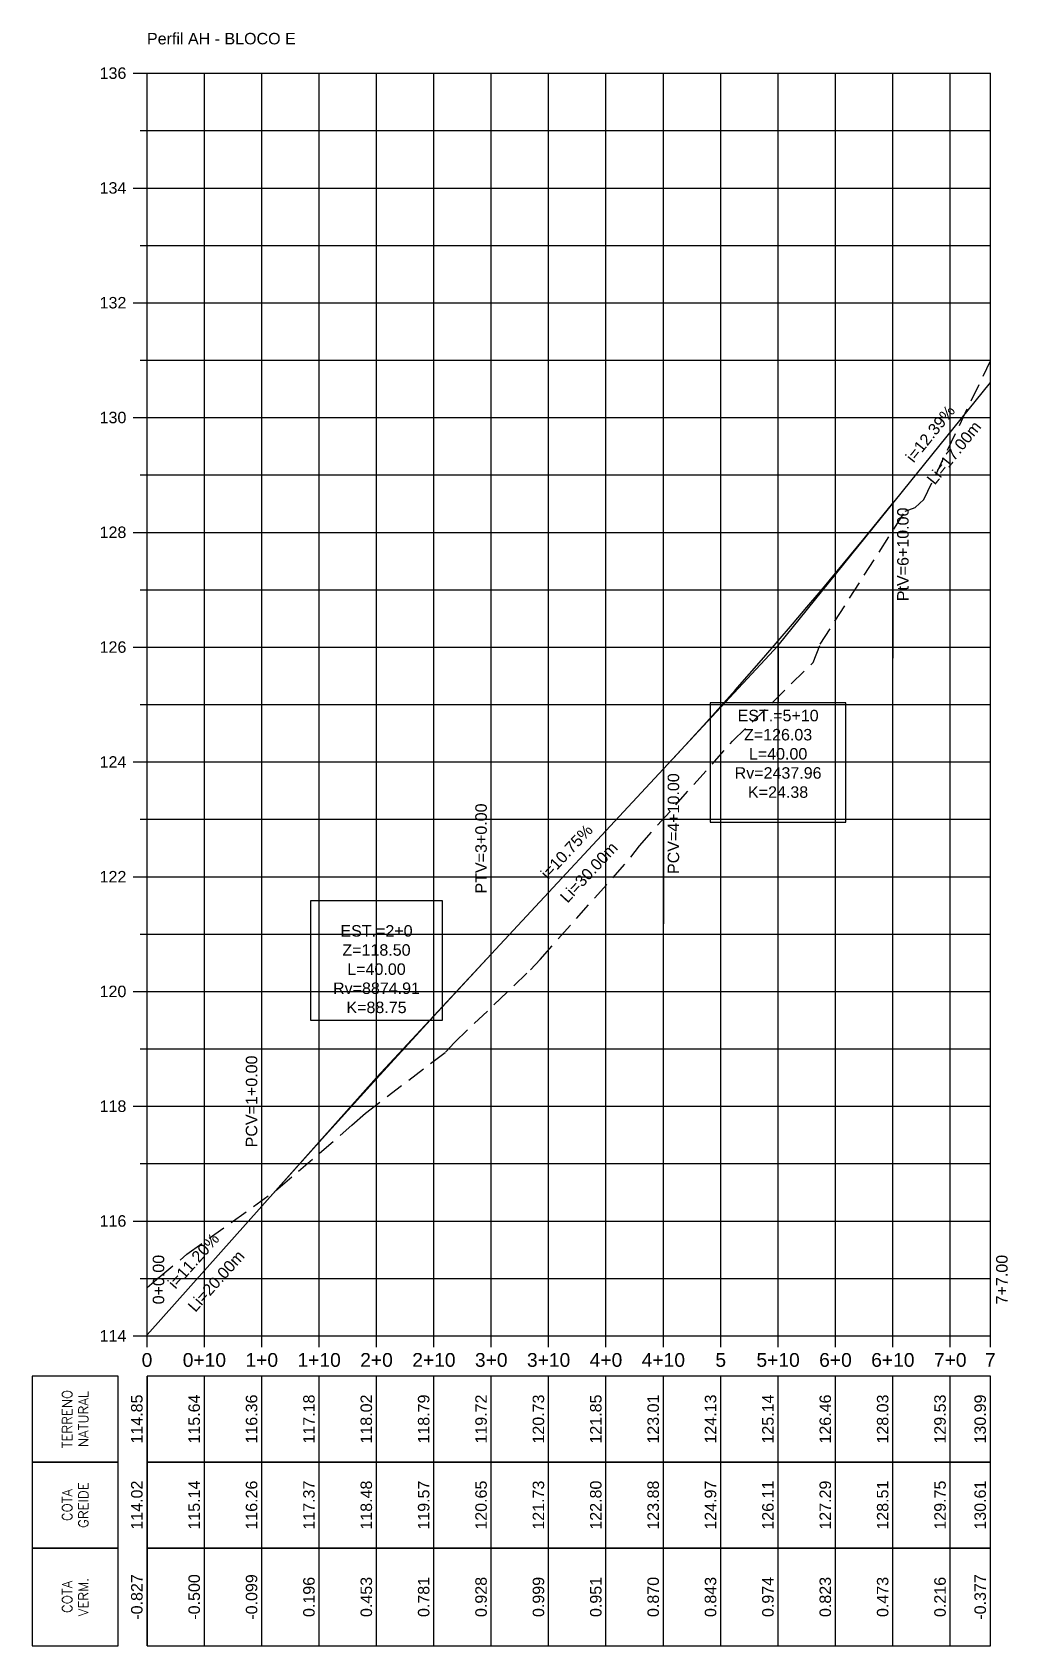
# Model space of a CAD drawing. Header units: metres. Extents: x 436314 to 439216, y 9612307 to 9615043.
# Drawn here: x 436313.6 to 436483.6, y 9612312.7 to 9612593.8 of the extents above; entities that cross this region are included whole.
import ezdxf

# ---------------------------------------------------------------- set-up
doc = ezdxf.new("R2010")
doc.units = ezdxf.units.M
doc.linetypes.add('HIDDEN', pattern=[9.525, 6.35, -3.175])
for name, color, linetype in [('Borda', 1, 'Continuous'), ('Cota', 2, 'Continuous'), ('COTA-TN', 7, 'Continuous'), ('Estacas', 7, 'Continuous'), ('Malha', 251, 'Continuous'), ('Perfil visualização', 7, 'Continuous'), ('PIs', 2, 'Continuous'), ('Plataforma 1', 10, 'Continuous'), ('Terreno', 3, 'HIDDEN'), ('TEXTO', 7, 'Continuous'), ('TXT-Curvas', 7, 'Continuous'), ('TXT-Estacas', 7, 'Continuous'), ('TXT-Perfil', 7, 'Continuous')]:
    doc.layers.add(name, color=color, linetype=linetype)
doc.styles.add('ARIAL', font='arial.ttf')
doc.styles.add('ROMANS', font='romans.shx')

msp = doc.modelspace()

# ---------------------------------------------------------------- texts
at = {"layer": 'Cota', "color": 2, "linetype": 'Continuous', "lineweight": -3, "char_height": 2, "attachment_point": 6, "style": 'ARIAL'}
for s, insert in [('{\\C256;136  }', (436329.96, 9612586.67)), ('{\\C256;134  }', (436329.96, 9612566.67)), ('{\\C256;132  }', (436329.96, 9612546.67)), ('{\\C256;130  }', (436329.96, 9612526.67)), ('{\\C256;128  }', (436329.96, 9612506.67)), ('{\\C256;126  }', (436329.96, 9612486.67)), ('{\\C256;124  }', (436329.96, 9612466.67)), ('{\\C256;122  }', (436329.96, 9612446.67)), ('{\\C256;120  }', (436329.96, 9612426.67)), ('{\\C256;118  }', (436329.96, 9612406.67)), ('{\\C256;116  }', (436329.96, 9612386.67)), ('{\\C256;114  }', (436329.96, 9612366.67))]:
    msp.add_mtext(s, dxfattribs=dict(at, insert=insert))
at = {"layer": 'Estacas', "color": 7, "linetype": 'Continuous', "lineweight": -3, "char_height": 2.4, "attachment_point": 2, "style": 'ARIAL'}
for s, insert in [('{\\C256;0}', (436333.56, 9612363.67)), ('{\\C256;0+10}', (436343.56, 9612363.67)), ('{\\C256;1+0}', (436353.56, 9612363.67)), ('{\\C256;1+10}', (436363.56, 9612363.67)), ('{\\C256;2+0}', (436373.56, 9612363.67)), ('{\\C256;2+10}', (436383.56, 9612363.67)), ('{\\C256;3+0}', (436393.56, 9612363.67)), ('{\\C256;3+10}', (436403.56, 9612363.67)), ('{\\C256;4+0}', (436413.56, 9612363.67)), ('{\\C256;4+10}', (436423.56, 9612363.67)), ('{\\C256;5}', (436433.56, 9612363.67)), ('{\\C256;5+10}', (436443.56, 9612363.67)), ('{\\C256;6+0}', (436453.56, 9612363.67)), ('{\\C256;6+10}', (436463.56, 9612363.67)), ('{\\C256;7+0}', (436473.56, 9612363.67)), ('{\\C256;7}', (436480.56, 9612363.67))]:
    msp.add_mtext(s, dxfattribs=dict(at, insert=insert))
at = {"layer": 'Perfil visualização', "color": 7, "linetype": 'Continuous', "lineweight": -3, "char_height": 1.7, "attachment_point": 5, "rotation": 90, "style": 'ROMANS'}
for s, insert in [('{\\C256;TERRENO\\PNATURAL}', (436321.06, 9612352.17)), ('{\\C256;COTA\\PGREIDE}', (436321.06, 9612337.17)), ('{\\C256;COTA\\PVERM.}', (436321.06, 9612321.17))]:
    msp.add_mtext(s, dxfattribs=dict(at, insert=insert))
at = {"layer": 'TEXTO', "color": 4, "linetype": 'Continuous', "lineweight": -3, "insert": (436333.56, 9612591.67), "char_height": 2, "attachment_point": 7, "style": 'ARIAL'}
msp.add_mtext('Perfil AH - BLOCO E', dxfattribs=at)
at = {"layer": 'TEXTO', "color": 7, "linetype": 'Continuous', "lineweight": -3, "char_height": 2, "style": 'ARIAL'}
for s, insert, attachment_point, rotation in [('i=12.39%', (436470.89, 9612523.21), 8, 51.1026), ('Li=17.00m', (436473.42, 9612521.17), 2, 51.1026), ('i=10.75%', (436407.46, 9612450.33), 8, 47.0795), ('Li=30.00m', (436409.84, 9612448.12), 2, 47.0795), ('i=11.20%', (436342.44, 9612379.06), 8, 48.2506), ('Li=20.00m', (436344.86, 9612376.89), 2, 48.2506)]:
    msp.add_mtext(s, dxfattribs=dict(at, insert=insert, attachment_point=attachment_point, rotation=rotation))
at = {"layer": 'TXT-Curvas', "color": 7, "linetype": 'Continuous', "lineweight": -3, "char_height": 2, "rotation": 90, "style": 'ARIAL'}
for s, insert, attachment_point in [('{\\C256;PtV=6+10.00}', (436464.31, 9612510.99), 3), ('{\\C256;PCV=4+10.00}', (436424.31, 9612464.69), 3), ('{\\C256;PTV=3+0.00}', (436392.81, 9612459.43), 9), ('{\\C256;PCV=1+0.00}', (436352.81, 9612415.51), 9)]:
    msp.add_mtext(s, dxfattribs=dict(at, insert=insert, attachment_point=attachment_point))
at = {"layer": 'TXT-Curvas', "color": 7, "linetype": 'Continuous', "lineweight": -3, "char_height": 2, "style": 'ARIAL'}
for s, insert, attachment_point in [('EST.=5+10\\PZ=126.03\\PL=40.00\\PRv=2437.96\\PK=24.38', (436443.56, 9612475.75), 2), ('EST.=2+0\\PZ=118.50\\PL=40.00\\PRv=8874.91\\PK=88.75', (436373.56, 9612422.87), 8)]:
    msp.add_mtext(s, dxfattribs=dict(at, insert=insert, attachment_point=attachment_point))
at = {"layer": 'TXT-Estacas', "color": 7, "linetype": 'Continuous', "lineweight": -3, "char_height": 2, "attachment_point": 2, "rotation": 90, "style": 'ARIAL'}
for s, insert in [('0+0.00', (436334.56, 9612376.47)), ('7+7.00', (436481.56, 9612376.47))]:
    msp.add_mtext(s, dxfattribs=dict(at, insert=insert))
at = {"layer": 'TXT-Perfil', "color": 7, "linetype": 'Continuous', "lineweight": -3, "char_height": 2, "attachment_point": 8, "rotation": 90, "style": 'ARIAL'}
for s, insert in [('114.85', (436332.81, 9612352.17)), ('115.64', (436342.81, 9612352.17)), ('116.36', (436352.81, 9612352.17)), ('117.18', (436362.81, 9612352.17)), ('118.02', (436372.81, 9612352.17)), ('118.79', (436382.81, 9612352.17)), ('119.72', (436392.81, 9612352.17)), ('120.73', (436402.81, 9612352.17)), ('121.85', (436412.81, 9612352.17)), ('123.01', (436422.81, 9612352.17)), ('124.13', (436432.81, 9612352.17)), ('125.14', (436442.81, 9612352.17)), ('126.46', (436452.81, 9612352.17)), ('128.03', (436462.81, 9612352.17)), ('129.53', (436472.81, 9612352.17)), ('130.99', (436479.81, 9612352.17)), ('114.02', (436332.81, 9612337.17)), ('115.14', (436342.81, 9612337.17)), ('116.26', (436352.81, 9612337.17)), ('117.37', (436362.81, 9612337.17)), ('118.48', (436372.81, 9612337.17)), ('119.57', (436382.81, 9612337.17)), ('120.65', (436392.81, 9612337.17)), ('121.73', (436402.81, 9612337.17)), ('122.80', (436412.81, 9612337.17)), ('123.88', (436422.81, 9612337.17)), ('124.97', (436432.81, 9612337.17)), ('126.11', (436442.81, 9612337.17)), ('127.29', (436452.81, 9612337.17)), ('128.51', (436462.81, 9612337.17)), ('129.75', (436472.81, 9612337.17)), ('130.61', (436479.81, 9612337.17)), ('-0.827', (436332.81, 9612321.17)), ('-0.500', (436342.81, 9612321.17)), ('-0.099', (436352.81, 9612321.17)), ('0.196', (436362.81, 9612321.17)), ('0.453', (436372.81, 9612321.17)), ('0.781', (436382.81, 9612321.17)), ('0.928', (436392.81, 9612321.17)), ('0.999', (436402.81, 9612321.17)), ('0.951', (436412.81, 9612321.17)), ('0.870', (436422.81, 9612321.17)), ('0.843', (436432.81, 9612321.17)), ('0.974', (436442.81, 9612321.17)), ('0.823', (436452.81, 9612321.17)), ('0.473', (436462.81, 9612321.17)), ('0.216', (436472.81, 9612321.17)), ('-0.377', (436479.81, 9612321.17))]:
    msp.add_mtext(s, dxfattribs=dict(at, insert=insert))

# ---------------------------------------------------------------- linework, layer by layer
at = {"layer": 'Borda', "color": 3, "linetype": 'Continuous', "lineweight": -3}
for p, q in [((436331.16, 9612586.67), (436333.56, 9612586.67)), ((436332.36, 9612576.67), (436333.56, 9612576.67)), ((436331.16, 9612566.67), (436333.56, 9612566.67)), ((436332.36, 9612556.67), (436333.56, 9612556.67)), ((436331.16, 9612546.67), (436333.56, 9612546.67)), ((436332.36, 9612536.67), (436333.56, 9612536.67)), ((436331.16, 9612526.67), (436333.56, 9612526.67)), ((436332.36, 9612516.67), (436333.56, 9612516.67)), ((436331.16, 9612506.67), (436333.56, 9612506.67)), ((436332.36, 9612496.67), (436333.56, 9612496.67)), ((436331.16, 9612486.67), (436333.56, 9612486.67)), ((436332.36, 9612476.67), (436333.56, 9612476.67)), ((436331.16, 9612466.67), (436333.56, 9612466.67)), ((436332.36, 9612456.67), (436333.56, 9612456.67)), ((436331.16, 9612446.67), (436333.56, 9612446.67)), ((436332.36, 9612436.67), (436333.56, 9612436.67)), ((436331.16, 9612426.67), (436333.56, 9612426.67)), ((436332.36, 9612416.67), (436333.56, 9612416.67)), ((436331.16, 9612406.67), (436333.56, 9612406.67)), ((436332.36, 9612396.67), (436333.56, 9612396.67)), ((436331.16, 9612386.67), (436333.56, 9612386.67)), ((436332.36, 9612376.67), (436333.56, 9612376.67)), ((436331.16, 9612366.67), (436333.56, 9612366.67)), ((436331.16, 9612366.67), (436333.56, 9612366.67))]:
    msp.add_line(p, q, dxfattribs=at)
at = {"layer": 'Borda', "color": 1, "linetype": 'Continuous', "lineweight": -3}
for p, q in [((436333.56, 9612366.67), (436333.56, 9612586.67)), ((436333.56, 9612586.67), (436480.56, 9612586.67)), ((436480.56, 9612366.67), (436480.56, 9612586.67)), ((436333.56, 9612366.67), (436480.56, 9612366.67))]:
    msp.add_line(p, q, dxfattribs=at)
at = {"layer": 'COTA-TN', "color": 8, "linetype": 'Continuous', "lineweight": -3}
for p, q in [((436333.56, 9612312.67), (436333.56, 9612359.67)), ((436343.56, 9612312.67), (436343.56, 9612359.67)), ((436353.56, 9612312.67), (436353.56, 9612359.67)), ((436363.56, 9612312.67), (436363.56, 9612359.67)), ((436373.56, 9612312.67), (436373.56, 9612359.67)), ((436383.56, 9612312.67), (436383.56, 9612359.67)), ((436393.56, 9612312.67), (436393.56, 9612359.67)), ((436403.56, 9612312.67), (436403.56, 9612359.67)), ((436413.56, 9612312.67), (436413.56, 9612359.67)), ((436423.56, 9612312.67), (436423.56, 9612359.67)), ((436433.56, 9612312.67), (436433.56, 9612359.67)), ((436443.56, 9612312.67), (436443.56, 9612359.67)), ((436453.56, 9612312.67), (436453.56, 9612359.67)), ((436463.56, 9612312.67), (436463.56, 9612359.67)), ((436473.56, 9612312.67), (436473.56, 9612359.67)), ((436480.56, 9612312.67), (436480.56, 9612359.67))]:
    msp.add_line(p, q, dxfattribs=at)
for points in [[(436328.56, 9612344.67), (436328.56, 9612359.67), (436313.56, 9612359.67), (436313.56, 9612344.67)], [(436333.56, 9612344.67), (436480.56, 9612344.67), (436480.56, 9612359.67), (436333.56, 9612359.67)], [(436328.56, 9612329.67), (436328.56, 9612344.67), (436313.56, 9612344.67), (436313.56, 9612329.67)], [(436333.56, 9612329.67), (436480.56, 9612329.67), (436480.56, 9612344.67), (436333.56, 9612344.67)], [(436328.56, 9612312.67), (436328.56, 9612329.67), (436313.56, 9612329.67), (436313.56, 9612312.67)], [(436333.56, 9612312.67), (436480.56, 9612312.67), (436480.56, 9612329.67), (436333.56, 9612329.67)]]:
    msp.add_3dface(points, dxfattribs=at)
at = {"layer": 'Estacas', "color": 3, "linetype": 'Continuous', "lineweight": -3}
for p, q in [((436333.56, 9612364.67), (436333.56, 9612366.67)), ((436343.56, 9612364.67), (436343.56, 9612366.67)), ((436353.56, 9612364.67), (436353.56, 9612366.67)), ((436363.56, 9612364.67), (436363.56, 9612366.67)), ((436373.56, 9612364.67), (436373.56, 9612366.67)), ((436383.56, 9612364.67), (436383.56, 9612366.67)), ((436393.56, 9612364.67), (436393.56, 9612366.67)), ((436403.56, 9612364.67), (436403.56, 9612366.67)), ((436413.56, 9612364.67), (436413.56, 9612366.67)), ((436423.56, 9612364.67), (436423.56, 9612366.67)), ((436433.56, 9612364.67), (436433.56, 9612366.67)), ((436443.56, 9612364.67), (436443.56, 9612366.67)), ((436453.56, 9612364.67), (436453.56, 9612366.67)), ((436463.56, 9612364.67), (436463.56, 9612366.67)), ((436473.56, 9612364.67), (436473.56, 9612366.67)), ((436480.56, 9612364.67), (436480.56, 9612366.67))]:
    msp.add_line(p, q, dxfattribs=at)
at = {"layer": 'Malha', "color": 251, "linetype": 'Continuous', "lineweight": -3}
for p, q in [((436333.56, 9612586.67), (436480.56, 9612586.67)), ((436333.56, 9612366.67), (436333.56, 9612586.67)), ((436343.56, 9612366.67), (436343.56, 9612586.67)), ((436353.56, 9612366.67), (436353.56, 9612586.67)), ((436363.56, 9612366.67), (436363.56, 9612586.67)), ((436373.56, 9612366.67), (436373.56, 9612586.67)), ((436383.56, 9612366.67), (436383.56, 9612586.67)), ((436393.56, 9612366.67), (436393.56, 9612586.67)), ((436403.56, 9612366.67), (436403.56, 9612586.67)), ((436413.56, 9612366.67), (436413.56, 9612586.67)), ((436423.56, 9612366.67), (436423.56, 9612586.67)), ((436433.56, 9612366.67), (436433.56, 9612586.67)), ((436443.56, 9612366.67), (436443.56, 9612586.67)), ((436453.56, 9612366.67), (436453.56, 9612586.67)), ((436463.56, 9612366.67), (436463.56, 9612586.67)), ((436473.56, 9612366.67), (436473.56, 9612586.67)), ((436480.56, 9612366.67), (436480.56, 9612586.67)), ((436333.56, 9612576.67), (436480.56, 9612576.67)), ((436333.56, 9612566.67), (436480.56, 9612566.67)), ((436333.56, 9612556.67), (436480.56, 9612556.67)), ((436333.56, 9612546.67), (436480.56, 9612546.67)), ((436333.56, 9612536.67), (436480.56, 9612536.67)), ((436333.56, 9612526.67), (436480.56, 9612526.67)), ((436333.56, 9612516.67), (436480.56, 9612516.67)), ((436333.56, 9612506.67), (436480.56, 9612506.67)), ((436333.56, 9612496.67), (436480.56, 9612496.67)), ((436333.56, 9612486.67), (436480.56, 9612486.67)), ((436333.56, 9612476.67), (436480.56, 9612476.67)), ((436333.56, 9612466.67), (436480.56, 9612466.67)), ((436333.56, 9612456.67), (436480.56, 9612456.67)), ((436333.56, 9612446.67), (436480.56, 9612446.67)), ((436333.56, 9612436.67), (436480.56, 9612436.67)), ((436333.56, 9612426.67), (436480.56, 9612426.67)), ((436333.56, 9612416.67), (436480.56, 9612416.67)), ((436333.56, 9612406.67), (436480.56, 9612406.67)), ((436333.56, 9612396.67), (436480.56, 9612396.67)), ((436333.56, 9612386.67), (436480.56, 9612386.67)), ((436333.56, 9612376.67), (436480.56, 9612376.67)), ((436333.56, 9612366.67), (436480.56, 9612366.67)), ((436333.56, 9612366.67), (436480.56, 9612366.67))]:
    msp.add_line(p, q, dxfattribs=at)
at = {"layer": 'PIs', "color": 2, "linetype": 'Continuous', "lineweight": -3}
for p, q in [((436333.56, 9612366.67), (436333.56, 9612586.67)), ((436480.56, 9612366.67), (436480.56, 9612586.67))]:
    msp.add_line(p, q, dxfattribs=at)
at = {"layer": 'Plataforma 1', "color": 10, "linetype": 'Continuous', "lineweight": -3, "ltscale": 2}
for p, q in [((436443.56, 9612486.95), (436480.56, 9612532.81)), ((436461.06, 9612508.65), (436463.56, 9612511.74)), ((436458.56, 9612505.59), (436461.06, 9612508.65)), ((436456.06, 9612502.56), (436458.56, 9612505.59)), ((436453.56, 9612499.55), (436456.06, 9612502.56)), ((436451.06, 9612496.56), (436453.56, 9612499.55)), ((436448.56, 9612493.61), (436451.06, 9612496.56)), ((436446.06, 9612490.67), (436448.56, 9612493.61)), ((436443.56, 9612487.77), (436446.06, 9612490.67)), ((436373.56, 9612411.67), (436443.56, 9612486.95)), ((436441.06, 9612484.89), (436443.56, 9612487.77)), ((436438.56, 9612482.03), (436441.06, 9612484.89)), ((436436.06, 9612479.2), (436438.56, 9612482.03)), ((436433.56, 9612476.4), (436436.06, 9612479.2)), ((436431.06, 9612473.62), (436433.56, 9612476.4)), ((436428.56, 9612470.87), (436431.06, 9612473.62)), ((436426.06, 9612468.14), (436428.56, 9612470.87)), ((436423.56, 9612465.44), (436426.06, 9612468.14)), ((436388.56, 9612427.79), (436393.56, 9612433.18)), ((436383.56, 9612422.37), (436388.56, 9612427.79)), ((436378.56, 9612416.92), (436383.56, 9612422.37)), ((436373.56, 9612411.45), (436378.56, 9612416.92)), ((436333.56, 9612366.85), (436373.56, 9612411.67)), ((436368.56, 9612405.94), (436373.56, 9612411.45)), ((436363.56, 9612400.41), (436368.56, 9612405.94)), ((436358.56, 9612394.85), (436363.56, 9612400.41)), ((436353.56, 9612389.26), (436358.56, 9612394.85))]:
    msp.add_line(p, q, dxfattribs=at)
at = {"layer": 'Terreno', "color": 3, "linetype": 'HIDDEN', "lineweight": -3, "ltscale": 0.5}
for p, q in [((436468.98, 9612512.42), (436480.56, 9612536.57)), ((436467.47, 9612511.01), (436468.98, 9612512.42)), ((436450.91, 9612487.16), (436465.68, 9612510.34)), ((436465.68, 9612510.34), (436467.47, 9612511.01)), ((436449.7, 9612484.01), (436450.91, 9612487.16)), ((436435.62, 9612470.28), (436449.7, 9612484.01)), ((436419.39, 9612452.07), (436435.62, 9612470.28)), ((436417.92, 9612450.08), (436419.39, 9612452.07)), ((436402.07, 9612432.27), (436417.92, 9612450.08)), ((436400.4, 9612430.43), (436402.07, 9612432.27)), ((436387.15, 9612417.78), (436400.4, 9612430.43)), ((436385.59, 9612416.12), (436387.15, 9612417.78)), ((436371.64, 9612405.45), (436385.59, 9612416.12)), ((436369.29, 9612403.37), (436371.64, 9612405.45)), ((436356.37, 9612392.28), (436369.29, 9612403.37)), ((436340.52, 9612380.88), (436356.37, 9612392.28)), ((436335.61, 9612376.85), (436339.94, 9612380.35)), ((436339.94, 9612380.35), (436340.52, 9612380.88)), ((436333.56, 9612375.12), (436335.61, 9612376.85))]:
    msp.add_line(p, q, dxfattribs=at)
at = {"layer": 'TXT-Curvas', "color": 7, "linetype": 'Continuous', "lineweight": -3}
for p, q in [((436463.56, 9612511.74), (436463.56, 9612484.74)), ((436443.56, 9612486.95), (436443.56, 9612476.95)), ((436431.73, 9612476.95), (436431.73, 9612456.15)), ((436455.39, 9612476.95), (436431.73, 9612476.95)), ((436455.39, 9612456.15), (436455.39, 9612476.95)), ((436423.56, 9612465.44), (436423.56, 9612438.44)), ((436393.56, 9612433.18), (436393.56, 9612460.18)), ((436431.73, 9612456.15), (436455.39, 9612456.15)), ((436362.07, 9612442.47), (436362.07, 9612421.67)), ((436385.04, 9612442.47), (436362.07, 9612442.47)), ((436385.04, 9612421.67), (436385.04, 9612442.47)), ((436362.07, 9612421.67), (436385.04, 9612421.67)), ((436373.56, 9612411.67), (436373.56, 9612421.67)), ((436353.56, 9612389.26), (436353.56, 9612416.26))]:
    msp.add_line(p, q, dxfattribs=at)

msp.set_redraw_order([(e.dxf.handle, doc.entitydb.next_handle()) for e in msp.query("TEXT MTEXT ATTDEF DIMENSION ARC_DIMENSION")])  # texts and dimensions are drawn at this point

doc.saveas('drawing.dxf')
